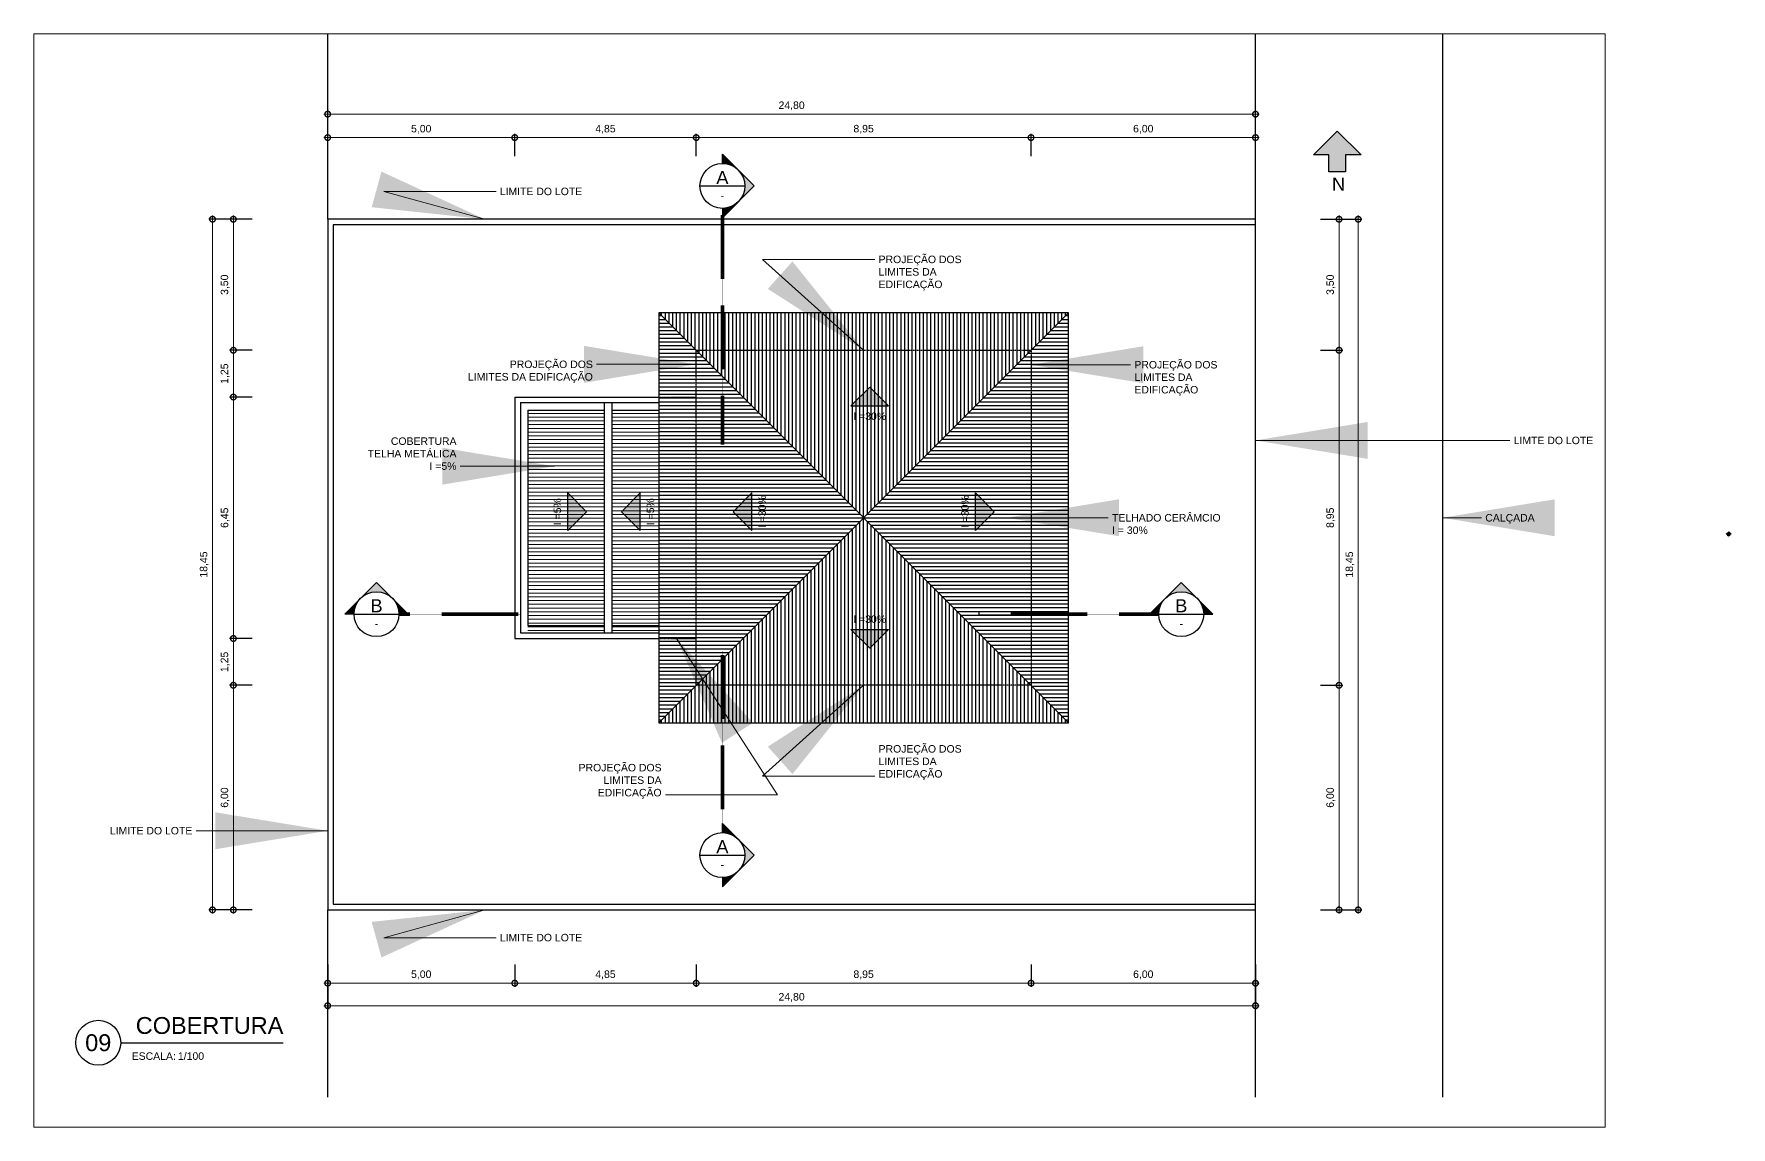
# Paper-space layout 'cobertura' of a CAD drawing. Header units: metres. Extents: x -415 to 39, y 256 to 548.
# The model-space entities are those that its viewports show. They can reach past a viewport. Long polylines and large blocks are cut down to what shows.
import ezdxf
from ezdxf.enums import TextEntityAlignment as Align

# ---------------------------------------------------------------- set-up
doc = ezdxf.new("R2010")
doc.units = ezdxf.units.M
doc.header["$LTSCALE"] = 0.25
doc.header["$PDMODE"] = 96
doc.linetypes.add('DIVIDEX2', pattern=[63.5, 25.4, -12.7, 0, -12.7, 0, -12.7])
doc.linetypes.add('HIDDEN2', pattern=[4.7625, 3.175, -1.5875])
for name, color, linetype in [('0 @ 0.1', 7, 'Continuous'), ('ARQ_METAL CT @ 0.1', 2, 'Continuous'), ('ARQ_PISO 01', 1, 'Continuous'), ('ARQ_PROJ INF', 1, 'HIDDEN2'), ('ARQ_SIMB 01', 1, 'Continuous'), ('ARQ_SIMB 01 @ 0.1', 1, 'Continuous'), ('ARQ_SIMB 01 @ 1', 1, 'Continuous'), ('ARQ_VISTA 03', 3, 'Continuous'), ('SIMB_01', 1, 'Continuous'), ('SIMB_02', 2, 'Continuous'), ('SIMB_PREENCHIMENTO', 253, 'Continuous'), ('SIMB_TXT', 1, 'Continuous')]:
    doc.layers.add(name, color=color, linetype=linetype)
doc.layers.add('0_MRG_AUX', color=7, linetype='Continuous', true_color=0xecbcd1, plot=False)
doc.layers.add('ARQ_0', color=7, linetype='Continuous', true_color=0xff7400, plot=False)
for name, color, linetype, lineweight in [('ARQ_CINZA 04', 253, 'Continuous', 9), ('ARQ_CINZA 06', 255, 'Continuous', 9), ('SIMB_LCT', 252, 'DIVIDEX2', 100)]:
    doc.layers.add(name, color=color, linetype=linetype, lineweight=lineweight)
for name, color, linetype, lineweight, true_color in [('ARQ_COTA_AZUL', 5, 'Continuous', 20, 0x0000ff), ('ARQ_COTA_AZUL @ 0.1', 5, 'Continuous', 20, 0x0000ff), ('ARQ_COTA_AZUL @ 1', 5, 'Continuous', 20, 0x0000ff)]:
    doc.layers.add(name, color=color, linetype=linetype, lineweight=lineweight, true_color=true_color)
doc.styles.add('Annot_2.0mm', font='arial.ttf', dxfattribs={"height": 2})
doc.styles.add('Annot_3.5mm', font='arial.ttf', dxfattribs={"height": 3.5})
doc.styles.add('cota', font='arial.ttf')
doc.styles.add('SIMB', font='arial.ttf')
doc.dimstyles.new('Info 01 - annot', dxfattribs={"dimtxt": 2, "dimasz": 3, "dimexe": 1, "dimexo": 1, "dimgap": 1, "dimtad": 1, "dimzin": 4, "dimtxsty": 'cota', "dimblk": 'DOTSMALL', "dimcen": 2, "dimdle": 1, "dimclrd": 256, "dimclre": 256, "dimclrt": 1, "dimazin": 2, "dimtfac": 0.09, "dimtix": 1, "dimtmove": 2, "dimatfit": 2, "dimfxl": 5, "dimfxlon": 1, "dimtolj": 1, "dimtzin": 4, "dimlwd": -1, "dimarcsym": 1})
pattern_1 = [(180, (95676.59498, 46956.8159), (-1e-17, -0.1), [])]

psp = doc.layouts.new('cobertura')

msp = doc.modelspace()

# ---------------------------------------------------------------- texts
at = {"layer": 'ARQ_COTA_AZUL', "color": 1, "char_height": 0.2, "style": 'cota'}
for s, insert, attachment_point in [('LIMITE DO LOTE', (47788.071, 23536.746), 1), ('PROJEÇÃO DOS\\PLIMITES DA\\PEDIFICAÇÃO', (47798.197, 23534.93), 1), ('PROJEÇÃO DOS\\PLIMITES DA EDIFICAÇÃO', (47790.559, 23532.127), 3), ('PROJEÇÃO DOS\\PLIMITES DA\\PEDIFICAÇÃO', (47805.035, 23532.116), 1), ('COBERTURA\\PTELHA METÁLICA\\PI =5%', (47786.915, 23529.205), 9), ('LIMTE DO LOTE', (47815.173, 23530.094), 1), ('\\A1;TELHADO CERÂMCIO\\PI = 30%', (47804.437, 23528.028), 1), ('\\A1;CALÇADA', (47814.414, 23528.028), 1), ('PROJEÇÃO DOS\\PLIMITES DA\\PEDIFICAÇÃO', (47798.197, 23520.926), 7), ('PROJEÇÃO DOS\\PLIMITES DA\\PEDIFICAÇÃO', (47792.397, 23520.424), 9), ('\\A1;LIMITE DO LOTE', (47779.853, 23519.466), 9), ('LIMITE DO LOTE', (47788.071, 23516.61), 7)]:
    msp.add_mtext(s, dxfattribs=dict(at, insert=insert, attachment_point=attachment_point))

# ---------------------------------------------------------------- blocks, each defined once
blk = doc.blocks.new('norte')
at = {"layer": 'SIMB_PREENCHIMENTO'}
blk.add_hatch(color=256, dxfattribs=at).paths.add_polyline_path([(-6.363, -6.363), (-2.25, -6.363), (-2.25, -10.863), (2.25, -10.863), (2.25, -6.363), (6.363, -6.363), (0, 0)])
at = {"layer": 'SIMB_01'}
blk.add_lwpolyline([(-2.25, -6.363), (-6.363, -6.363), (0, 0), (6.363, -6.363), (2.25, -6.363), (2.25, -10.863), (-2.25, -10.863)], close=True, dxfattribs=at)
at = {"layer": 'SIMB_01', "insert": (-1.399, -12.389), "char_height": 3.5, "width": 3.7, "attachment_point": 1, "style": 'Annot_3.5mm'}
blk.add_mtext('N', dxfattribs=at)
blk = doc.blocks.new('*U412')
at = {"layer": 'ARQ_CINZA 06'}
blk.add_hatch(color=256, dxfattribs=at).paths.add_polyline_path([(0, 0), (-5, -5), (5, -5)])
at = {"layer": 'ARQ_0'}
for p, q in [((0, 0), (0, -12.776)), ((-6.388, -6.388), (6.388, -6.388))]:
    blk.add_line(p, q, dxfattribs=at)
blk.add_circle((0, -6.388), 6.388, dxfattribs=at)
at = {"layer": 'SIMB_01'}
blk.add_lwpolyline([(0, 0), (-5, -5), (5, -5), (0, 0)], dxfattribs=at)
at = {"layer": 'SIMB_01', "style": 'Annot_2.0mm'}
blk.add_attdef('INCLINACAO', text='', height=2, dxfattribs=at).set_placement((0, -6.389), align=Align.MIDDLE_CENTER)
blk = doc.blocks.new('*U469')
at = {"layer": 'ARQ_SIMB 01 @ 0.1'}
ref = blk.add_blockref('*U412', (47791.324, 23528.09), dxfattribs=dict(at, xscale=0.1, yscale=0.1, zscale=0.1, rotation=89.99999999999999))
ref.add_attrib('INCLINACAO', 'I =5%', dxfattribs={"layer": 'SIMB_01', "height": 0.2, "rotation": 90, "style": 'Annot_2.0mm'}).set_placement((47792.099, 23528.09), align=Align.MIDDLE_CENTER)
at = {"layer": 'ARQ_SIMB 01 @ 1'}
ref = blk.add_blockref('*U412', (47791.324, 23528.09), dxfattribs=dict(at, rotation=89.99999999999999))
ref.add_attrib('INCLINACAO', 'I =5%', dxfattribs={"layer": 'SIMB_01', "height": 2, "rotation": 90, "style": 'Annot_2.0mm'}).set_placement((47799.075, 23528.09), align=Align.MIDDLE_CENTER)
blk = doc.blocks.new('*U68')
at = {"layer": 'SIMB_PREENCHIMENTO', "transparency": 33554587}
h = blk.add_hatch(color=256, dxfattribs=at)
h.dxf.hatch_style = 1
h.paths.add_polyline_path([(0, 8.48), (-4.15, 4.33, -0.401827), (4.15, 4.33)])
h = blk.add_hatch(color=256, dxfattribs=at)
h.dxf.hatch_style = 1
h.paths.add_polyline_path([(-4.33, 4.15), (-8.48, 0), (-6, 0, -0.193399)])
h = blk.add_hatch(color=256, dxfattribs=at)
h.dxf.hatch_style = 1
h.paths.add_polyline_path([(4.33, 4.15, -0.193399), (6, 0), (8.48, 0)])
at = {"layer": 'SIMB_01'}
for p, q in [((-8.48, 0), (0, 8.48)), ((8.48, 0), (0, 8.48)), ((0, -6), (0, 6)), ((-6, 0), (-8.48, 0)), ((6, 0), (8.48, 0))]:
    blk.add_line(p, q, dxfattribs=at)
blk.add_circle((0, 0), 6, dxfattribs=at)
at = {"layer": 'SIMB_LCT'}
blk.add_line((6, 0), (69.06, 0), dxfattribs=at)
at = {"layer": 'SIMB_TXT', "style": 'SIMB'}
for tag, height, p in [('000', 3.5, (-2.25, 0)), ('999', 2, (2.53, 0))]:
    blk.add_attdef(tag, text='', height=height, rotation=90, dxfattribs=at).set_placement(p, align=Align.MIDDLE_CENTER)
blk = doc.blocks.new('*U470')
at = {"layer": 'ARQ_SIMB 01 @ 0.1', "xscale": 0.1, "yscale": 0.1, "zscale": 0.1, "rotation": 269.9999999999999}
blk.add_blockref('*U68', (47794.022, 23536.792), dxfattribs=at).add_auto_attribs({'999': '-', '000': 'A'})
blk = doc.blocks.new('*U69')
at = {"layer": 'SIMB_PREENCHIMENTO', "transparency": 33554587}
h = blk.add_hatch(color=256, dxfattribs=at)
h.dxf.hatch_style = 1
h.paths.add_polyline_path([(0, 8.48), (-4.15, 4.33, -0.401827), (4.15, 4.33)])
h = blk.add_hatch(color=256, dxfattribs=at)
h.dxf.hatch_style = 1
h.paths.add_polyline_path([(-4.33, 4.15), (-8.48, 0), (-6, 0, -0.193399)])
h = blk.add_hatch(color=256, dxfattribs=at)
h.dxf.hatch_style = 1
h.paths.add_polyline_path([(4.33, 4.15, -0.193399), (6, 0), (8.48, 0)])
at = {"layer": 'SIMB_01'}
for p, q in [((-8.48, 0), (0, 8.48)), ((8.48, 0), (0, 8.48)), ((0, -6), (0, 6)), ((-6, 0), (-8.48, 0)), ((6, 0), (8.48, 0))]:
    blk.add_line(p, q, dxfattribs=at)
blk.add_circle((0, 0), 6, dxfattribs=at)
at = {"layer": 'SIMB_LCT'}
blk.add_line((-6, 0), (-54.48, 0), dxfattribs=at)
at = {"layer": 'SIMB_TXT', "style": 'SIMB'}
for tag, height, p in [('000', 3.5, (-2.25, 0)), ('999', 2, (2.53, 0))]:
    blk.add_attdef(tag, text='', height=height, rotation=90, dxfattribs=at).set_placement(p, align=Align.MIDDLE_CENTER)
blk = doc.blocks.new('*U471')
at = {"layer": 'ARQ_SIMB 01 @ 0.1', "xscale": 0.1, "yscale": 0.1, "zscale": 0.1, "rotation": 269.9999999999999}
blk.add_blockref('*U69', (47794.022, 23518.916), dxfattribs=at).add_auto_attribs({'999': '-', '000': 'A'})
blk = doc.blocks.new('*U29')
at = {"layer": 'SIMB_PREENCHIMENTO', "transparency": 33554587}
h = blk.add_hatch(color=256, dxfattribs=at)
h.dxf.hatch_style = 1
h.paths.add_polyline_path([(0, 8.48), (-4.15, 4.33, -0.401827), (4.15, 4.33)])
h = blk.add_hatch(color=256, dxfattribs=at)
h.dxf.hatch_style = 1
h.paths.add_polyline_path([(-4.33, 4.15), (-8.48, 0), (-6, 0, -0.193399)])
h = blk.add_hatch(color=256, dxfattribs=at)
h.dxf.hatch_style = 1
h.paths.add_polyline_path([(4.33, 4.15, -0.193399), (6, 0), (8.48, 0)])
at = {"layer": 'SIMB_01'}
for p, q in [((-8.48, 0), (0, 8.48)), ((8.48, 0), (0, 8.48)), ((-6, 0), (-8.48, 0)), ((-6, 0), (6, 0)), ((6, 0), (8.48, 0))]:
    blk.add_line(p, q, dxfattribs=at)
blk.add_circle((0, 0), 6, dxfattribs=at)
at = {"layer": 'SIMB_LCT'}
blk.add_line((6, 0), (38.48, 0), dxfattribs=at)
at = {"layer": 'SIMB_TXT', "style": 'SIMB'}
for tag, height, p in [('000', 3.5, (0, 2.25)), ('999', 2, (0, -2.53))]:
    blk.add_attdef(tag, text='', height=height, dxfattribs=at).set_placement(p, align=Align.MIDDLE_CENTER)
blk = doc.blocks.new('*U472')
at = {"layer": 'ARQ_SIMB 01 @ 0.1', "xscale": 0.1, "yscale": 0.1, "zscale": 0.1}
blk.add_blockref('*U29', (47784.777, 23525.353), dxfattribs=at).add_auto_attribs({'999': '-', '000': 'B'})
blk = doc.blocks.new('*U30')
at = {"layer": 'SIMB_PREENCHIMENTO', "transparency": 33554587}
h = blk.add_hatch(color=256, dxfattribs=at)
h.dxf.hatch_style = 1
h.paths.add_polyline_path([(0, 8.48), (-4.15, 4.33, -0.401827), (4.15, 4.33)])
h = blk.add_hatch(color=256, dxfattribs=at)
h.dxf.hatch_style = 1
h.paths.add_polyline_path([(-4.33, 4.15), (-8.48, 0), (-6, 0, -0.193399)])
h = blk.add_hatch(color=256, dxfattribs=at)
h.dxf.hatch_style = 1
h.paths.add_polyline_path([(4.33, 4.15, -0.193399), (6, 0), (8.48, 0)])
at = {"layer": 'SIMB_01'}
for p, q in [((-8.48, 0), (0, 8.48)), ((8.48, 0), (0, 8.48)), ((-6, 0), (-8.48, 0)), ((-6, 0), (6, 0)), ((6, 0), (8.48, 0))]:
    blk.add_line(p, q, dxfattribs=at)
blk.add_circle((0, 0), 6, dxfattribs=at)
at = {"layer": 'SIMB_LCT'}
blk.add_line((-6, 0), (-54.25, 0), dxfattribs=at)
at = {"layer": 'SIMB_TXT', "style": 'SIMB'}
for tag, height, p in [('000', 3.5, (0, 2.25)), ('999', 2, (0, -2.53))]:
    blk.add_attdef(tag, text='', height=height, dxfattribs=at).set_placement(p, align=Align.MIDDLE_CENTER)
blk = doc.blocks.new('*U473')
at = {"layer": 'ARQ_SIMB 01 @ 0.1', "xscale": 0.1, "yscale": 0.1, "zscale": 0.1}
blk.add_blockref('*U30', (47806.287, 23525.353), dxfattribs=at).add_auto_attribs({'999': '-', '000': 'B'})
blk = doc.blocks.new('*U257')
at = {"layer": 'SIMB_02'}
blk.add_line((6, 0), (49.42, 0), dxfattribs=at)
blk.add_circle((0, 0), 6, dxfattribs=at)
at = {"layer": 'SIMB_TXT', "style": 'SIMB'}
blk.add_text('ESCALA:', height=2, dxfattribs=at).set_placement((8.94, -4.58))
blk.add_attdef('TITULO_DO_DESENHO', text='', height=4.5, dxfattribs=at).set_placement((10.02, 1), align=Align.BOTTOM_LEFT)
blk.add_attdef('NUM', text='', height=4.5, dxfattribs=at).set_placement((0, 0), align=Align.MIDDLE_CENTER)
blk.add_attdef('ESCALA', (21.3, -4.58), '', height=2, dxfattribs=at)
blk = doc.blocks.new('*U474')
at = {"layer": '0 @ 0.1', "xscale": 0.1, "yscale": 0.1, "zscale": 0.1}
blk.add_blockref('*U257', (47777.339, 23513.905), dxfattribs=at).add_auto_attribs({'TITULO_DO_DESENHO': 'COBERTURA', 'NUM': '09', 'ESCALA': '1/100'})
blk = doc.blocks.new('*U475')
at = {"layer": 'ARQ_SIMB 01 @ 0.1'}
ref = blk.add_blockref('*U412', (47790.388, 23528.09), dxfattribs=dict(at, xscale=-0.1, yscale=0.1, zscale=0.1, rotation=270))
ref.add_attrib('INCLINACAO', 'I =5%', dxfattribs={"layer": 'SIMB_01', "height": 0.2, "rotation": 90, "style": 'Annot_2.0mm'}).set_placement((47789.612, 23528.09), align=Align.MIDDLE_CENTER)
at = {"layer": 'ARQ_SIMB 01 @ 1'}
ref = blk.add_blockref('*U412', (47790.388, 23528.09), dxfattribs=dict(at, xscale=-1, rotation=270))
ref.add_attrib('INCLINACAO', 'I =5%', dxfattribs={"layer": 'SIMB_01', "height": 2, "rotation": 90, "style": 'Annot_2.0mm'}).set_placement((47782.636, 23528.09), align=Align.MIDDLE_CENTER)
blk = doc.blocks.new('*U476')
at = {"layer": 'ARQ_SIMB 01 @ 0.1'}
ref = blk.add_blockref('*U412', (47794.31, 23528.09), dxfattribs=dict(at, xscale=0.1, yscale=0.1, zscale=0.1, rotation=89.99999999999999))
ref.add_attrib('INCLINACAO', 'I =30%', dxfattribs={"layer": 'SIMB_01', "height": 0.2, "rotation": 90, "style": 'Annot_2.0mm'}).set_placement((47795.085, 23528.09), align=Align.MIDDLE_CENTER)
at = {"layer": 'ARQ_SIMB 01 @ 1'}
ref = blk.add_blockref('*U412', (47794.31, 23528.09), dxfattribs=dict(at, rotation=89.99999999999999))
ref.add_attrib('INCLINACAO', 'I =30%', dxfattribs={"layer": 'SIMB_01', "height": 2, "rotation": 90, "style": 'Annot_2.0mm'}).set_placement((47802.061, 23528.09), align=Align.MIDDLE_CENTER)
blk = doc.blocks.new('*U477')
at = {"layer": 'ARQ_SIMB 01 @ 0.1'}
ref = blk.add_blockref('*U412', (47801.284, 23528.09), dxfattribs=dict(at, xscale=-0.1, yscale=0.1, zscale=0.1, rotation=270))
ref.add_attrib('INCLINACAO', 'I =30%', dxfattribs={"layer": 'SIMB_01', "height": 0.2, "rotation": 90, "style": 'Annot_2.0mm'}).set_placement((47800.505, 23528.09), align=Align.MIDDLE_CENTER)
at = {"layer": 'ARQ_SIMB 01 @ 1'}
ref = blk.add_blockref('*U412', (47801.284, 23528.09), dxfattribs=dict(at, xscale=-1, rotation=270))
ref.add_attrib('INCLINACAO', 'I =30%', dxfattribs={"layer": 'SIMB_01', "height": 2, "rotation": 90, "style": 'Annot_2.0mm'}).set_placement((47793.494, 23528.09), align=Align.MIDDLE_CENTER)
blk = doc.blocks.new('*U478')
at = {"layer": 'ARQ_SIMB 01 @ 0.1'}
ref = blk.add_blockref('*U412', (47797.959, 23531.415), dxfattribs=dict(at, xscale=0.1, yscale=0.1, zscale=0.1))
ref.add_attrib('INCLINACAO', 'I =30%', dxfattribs={"layer": 'SIMB_01', "height": 0.2, "style": 'Annot_2.0mm'}).set_placement((47797.959, 23530.64), align=Align.MIDDLE_CENTER)
at = {"layer": 'ARQ_SIMB 01 @ 1'}
ref = blk.add_blockref('*U412', (47797.959, 23531.415), dxfattribs=at)
ref.add_attrib('INCLINACAO', 'I =30%', dxfattribs={"layer": 'SIMB_01', "height": 2, "style": 'Annot_2.0mm'}).set_placement((47797.959, 23523.664), align=Align.MIDDLE_CENTER)
blk = doc.blocks.new('*U479')
at = {"layer": 'ARQ_SIMB 01 @ 0.1'}
ref = blk.add_blockref('*U412', (47797.959, 23524.441), dxfattribs=dict(at, xscale=-0.1, yscale=0.1, zscale=0.1, rotation=180))
ref.add_attrib('INCLINACAO', 'I =30%', dxfattribs={"layer": 'SIMB_01', "height": 0.2, "style": 'Annot_2.0mm'}).set_placement((47797.959, 23525.22), align=Align.MIDDLE_CENTER)
at = {"layer": 'ARQ_SIMB 01 @ 1'}
ref = blk.add_blockref('*U412', (47797.959, 23524.441), dxfattribs=dict(at, xscale=-1, rotation=180))
ref.add_attrib('INCLINACAO', 'I =30%', dxfattribs={"layer": 'SIMB_01', "height": 2, "style": 'Annot_2.0mm'}).set_placement((47797.959, 23532.231), align=Align.MIDDLE_CENTER)
blk = doc.blocks.new('_DotSmall')
at = {"color": 0, "linetype": 'ByBlock', "const_width": 0.5}
blk.add_lwpolyline([(-0.0625, 0, 1), (0.0625, 0, 1)], format="xyb", close=True, dxfattribs=at)
blk = doc.blocks.new('*D236')
at = {"layer": 'ARQ_COTA_AZUL', "lineweight": -2, "transparency": 16777216}
for p, q in [((47780.893, 23535.903), (47780.293, 23535.903)), ((47780.893, 23517.453), (47780.293, 23517.453))]:
    blk.add_line(p, q, dxfattribs=at)
at = {"layer": 'ARQ_COTA_AZUL', "transparency": 16777216}
blk.add_line((47780.393, 23517.353), (47780.393, 23536.003), dxfattribs=at)
at = {"layer": 'Defpoints', "color": 0, "transparency": 16777216}
for p in [(47780.393, 23535.903), (47783.472, 23535.903), (47783.472, 23517.453)]:
    blk.add_point(p, dxfattribs=at)
at = {"layer": 'ARQ_COTA_AZUL', "transparency": 16777216, "xscale": 0.3, "yscale": 0.3, "zscale": 0.3}
for p, rotation in [((47780.393, 23535.903), 90), ((47780.393, 23517.453), 270)]:
    blk.add_blockref('_DotSmall', p, dxfattribs=dict(at, rotation=rotation))
at = {"layer": 'ARQ_COTA_AZUL', "color": 1, "transparency": 16777216, "insert": (47780.173, 23526.678), "char_height": 0.2, "attachment_point": 5, "rotation": 90, "style": 'cota'}
blk.add_mtext('\\A1;18,45', dxfattribs=at)
blk = doc.blocks.new('*D237')
at = {"layer": 'ARQ_COTA_AZUL', "lineweight": -2, "transparency": 16777216}
for p, q in [((47783.472, 23538.21), (47783.472, 23538.81)), ((47808.272, 23538.21), (47808.272, 23538.81))]:
    blk.add_line(p, q, dxfattribs=at)
at = {"layer": 'ARQ_COTA_AZUL', "transparency": 16777216}
blk.add_line((47783.372, 23538.71), (47808.372, 23538.71), dxfattribs=at)
at = {"layer": 'Defpoints', "color": 0, "transparency": 16777216}
for p in [(47808.272, 23538.71), (47783.472, 23535.903), (47808.272, 23535.903)]:
    blk.add_point(p, dxfattribs=at)
at = {"layer": 'ARQ_COTA_AZUL', "transparency": 16777216, "xscale": 0.3, "yscale": 0.3, "zscale": 0.3, "rotation": 180}
blk.add_blockref('_DotSmall', (47783.472, 23538.71), dxfattribs=at)
at = {"layer": 'ARQ_COTA_AZUL', "transparency": 16777216, "xscale": 0.3, "yscale": 0.3, "zscale": 0.3}
blk.add_blockref('_DotSmall', (47808.272, 23538.71), dxfattribs=at)
at = {"layer": 'ARQ_COTA_AZUL', "color": 1, "transparency": 16777216, "insert": (47795.872, 23538.93), "char_height": 0.2, "attachment_point": 5, "style": 'cota'}
blk.add_mtext('\\A1;24,80', dxfattribs=at)
blk = doc.blocks.new('*D238')
at = {"layer": 'ARQ_COTA_AZUL', "lineweight": -2, "transparency": 16777216}
for p, q in [((47781.451, 23535.903), (47780.851, 23535.903)), ((47781.451, 23532.403), (47780.851, 23532.403))]:
    blk.add_line(p, q, dxfattribs=at)
at = {"layer": 'ARQ_COTA_AZUL', "transparency": 16777216}
blk.add_line((47780.951, 23536.003), (47780.951, 23532.303), dxfattribs=at)
at = {"layer": 'Defpoints', "color": 0, "transparency": 16777216}
for p in [(47783.472, 23535.903), (47780.951, 23532.403), (47793.322, 23532.403)]:
    blk.add_point(p, dxfattribs=at)
at = {"layer": 'ARQ_COTA_AZUL', "transparency": 16777216, "xscale": 0.3, "yscale": 0.3, "zscale": 0.3}
for p, rotation in [((47780.951, 23535.903), 90), ((47780.951, 23532.403), 270)]:
    blk.add_blockref('_DotSmall', p, dxfattribs=dict(at, rotation=rotation))
at = {"layer": 'ARQ_COTA_AZUL', "color": 1, "transparency": 16777216, "insert": (47780.731, 23534.153), "char_height": 0.2, "attachment_point": 5, "rotation": 90, "style": 'cota'}
blk.add_mtext('\\A1;3,50', dxfattribs=at)
blk = doc.blocks.new('*D239')
at = {"layer": 'ARQ_COTA_AZUL', "lineweight": -2, "transparency": 16777216}
for p, q in [((47781.451, 23532.403), (47780.851, 23532.403)), ((47781.451, 23531.153), (47780.851, 23531.153))]:
    blk.add_line(p, q, dxfattribs=at)
at = {"layer": 'ARQ_COTA_AZUL', "transparency": 16777216}
blk.add_line((47780.951, 23532.503), (47780.951, 23531.053), dxfattribs=at)
at = {"layer": 'Defpoints', "color": 0, "transparency": 16777216}
for p in [(47793.322, 23532.403), (47780.951, 23531.153), (47788.472, 23531.153)]:
    blk.add_point(p, dxfattribs=at)
at = {"layer": 'ARQ_COTA_AZUL', "transparency": 16777216, "xscale": 0.3, "yscale": 0.3, "zscale": 0.3}
for p, rotation in [((47780.951, 23532.403), 90), ((47780.951, 23531.153), 270)]:
    blk.add_blockref('_DotSmall', p, dxfattribs=dict(at, rotation=rotation))
at = {"layer": 'ARQ_COTA_AZUL', "color": 1, "transparency": 16777216, "insert": (47780.731, 23531.778), "char_height": 0.2, "attachment_point": 5, "rotation": 90, "style": 'cota'}
blk.add_mtext('\\A1;1,25', dxfattribs=at)
blk = doc.blocks.new('*D240')
at = {"layer": 'ARQ_COTA_AZUL', "lineweight": -2, "transparency": 16777216}
for p, q in [((47781.451, 23531.153), (47780.851, 23531.153)), ((47781.451, 23524.703), (47780.851, 23524.703))]:
    blk.add_line(p, q, dxfattribs=at)
at = {"layer": 'ARQ_COTA_AZUL', "transparency": 16777216}
blk.add_line((47780.951, 23531.253), (47780.951, 23524.603), dxfattribs=at)
at = {"layer": 'Defpoints', "color": 0, "transparency": 16777216}
for p in [(47788.472, 23531.153), (47780.951, 23524.703), (47788.472, 23524.703)]:
    blk.add_point(p, dxfattribs=at)
at = {"layer": 'ARQ_COTA_AZUL', "transparency": 16777216, "xscale": 0.3, "yscale": 0.3, "zscale": 0.3}
for p, rotation in [((47780.951, 23531.153), 90), ((47780.951, 23524.703), 270)]:
    blk.add_blockref('_DotSmall', p, dxfattribs=dict(at, rotation=rotation))
at = {"layer": 'ARQ_COTA_AZUL', "color": 1, "transparency": 16777216, "insert": (47780.731, 23527.928), "char_height": 0.2, "attachment_point": 5, "rotation": 90, "style": 'cota'}
blk.add_mtext('\\A1;6,45', dxfattribs=at)
blk = doc.blocks.new('*D241')
at = {"layer": 'ARQ_COTA_AZUL', "lineweight": -2, "transparency": 16777216}
for p, q in [((47781.451, 23524.703), (47780.851, 23524.703)), ((47781.451, 23523.453), (47780.851, 23523.453))]:
    blk.add_line(p, q, dxfattribs=at)
at = {"layer": 'ARQ_COTA_AZUL', "transparency": 16777216}
blk.add_line((47780.951, 23524.803), (47780.951, 23523.353), dxfattribs=at)
at = {"layer": 'Defpoints', "color": 0, "transparency": 16777216}
for p in [(47788.472, 23524.703), (47780.951, 23523.453), (47793.322, 23523.453)]:
    blk.add_point(p, dxfattribs=at)
at = {"layer": 'ARQ_COTA_AZUL', "transparency": 16777216, "xscale": 0.3, "yscale": 0.3, "zscale": 0.3}
for p, rotation in [((47780.951, 23524.703), 90), ((47780.951, 23523.453), 270)]:
    blk.add_blockref('_DotSmall', p, dxfattribs=dict(at, rotation=rotation))
at = {"layer": 'ARQ_COTA_AZUL', "color": 1, "transparency": 16777216, "insert": (47780.731, 23524.078), "char_height": 0.2, "attachment_point": 5, "rotation": 90, "style": 'cota'}
blk.add_mtext('\\A1;1,25', dxfattribs=at)
blk = doc.blocks.new('*D242')
at = {"layer": 'ARQ_COTA_AZUL', "lineweight": -2, "transparency": 16777216}
for p, q in [((47781.451, 23523.453), (47780.851, 23523.453)), ((47781.451, 23517.453), (47780.851, 23517.453))]:
    blk.add_line(p, q, dxfattribs=at)
at = {"layer": 'ARQ_COTA_AZUL', "transparency": 16777216}
blk.add_line((47780.951, 23523.553), (47780.951, 23517.353), dxfattribs=at)
at = {"layer": 'Defpoints', "color": 0, "transparency": 16777216}
for p in [(47793.322, 23523.453), (47780.951, 23517.453), (47783.472, 23517.453)]:
    blk.add_point(p, dxfattribs=at)
at = {"layer": 'ARQ_COTA_AZUL', "transparency": 16777216, "xscale": 0.3, "yscale": 0.3, "zscale": 0.3}
for p, rotation in [((47780.951, 23523.453), 90), ((47780.951, 23517.453), 270)]:
    blk.add_blockref('_DotSmall', p, dxfattribs=dict(at, rotation=rotation))
at = {"layer": 'ARQ_COTA_AZUL', "color": 1, "transparency": 16777216, "insert": (47780.731, 23520.453), "char_height": 0.2, "attachment_point": 5, "rotation": 90, "style": 'cota'}
blk.add_mtext('\\A1;6,00', dxfattribs=at)
blk = doc.blocks.new('*D243')
at = {"layer": 'ARQ_COTA_AZUL', "lineweight": -2, "transparency": 16777216}
for p, q in [((47783.472, 23515.995), (47783.472, 23515.395)), ((47788.472, 23515.995), (47788.472, 23515.395))]:
    blk.add_line(p, q, dxfattribs=at)
at = {"layer": 'ARQ_COTA_AZUL', "transparency": 16777216}
blk.add_line((47783.372, 23515.495), (47788.572, 23515.495), dxfattribs=at)
at = {"layer": 'Defpoints', "color": 0, "transparency": 16777216}
for p in [(47788.472, 23524.703), (47783.472, 23517.453), (47788.472, 23515.495)]:
    blk.add_point(p, dxfattribs=at)
at = {"layer": 'ARQ_COTA_AZUL', "transparency": 16777216, "xscale": 0.3, "yscale": 0.3, "zscale": 0.3, "rotation": 180}
blk.add_blockref('_DotSmall', (47783.472, 23515.495), dxfattribs=at)
at = {"layer": 'ARQ_COTA_AZUL', "transparency": 16777216, "xscale": 0.3, "yscale": 0.3, "zscale": 0.3}
blk.add_blockref('_DotSmall', (47788.472, 23515.495), dxfattribs=at)
at = {"layer": 'ARQ_COTA_AZUL', "color": 1, "transparency": 16777216, "insert": (47785.972, 23515.716), "char_height": 0.2, "attachment_point": 5, "style": 'cota'}
blk.add_mtext('\\A1;5,00', dxfattribs=at)
blk = doc.blocks.new('*D244')
at = {"layer": 'ARQ_COTA_AZUL', "lineweight": -2, "transparency": 16777216}
for p, q in [((47788.472, 23515.995), (47788.472, 23515.395)), ((47793.322, 23515.995), (47793.322, 23515.395))]:
    blk.add_line(p, q, dxfattribs=at)
at = {"layer": 'ARQ_COTA_AZUL', "transparency": 16777216}
blk.add_line((47788.372, 23515.495), (47793.422, 23515.495), dxfattribs=at)
at = {"layer": 'Defpoints', "color": 0, "transparency": 16777216}
for p in [(47788.472, 23524.703), (47793.322, 23523.453), (47793.322, 23515.495)]:
    blk.add_point(p, dxfattribs=at)
at = {"layer": 'ARQ_COTA_AZUL', "transparency": 16777216, "xscale": 0.3, "yscale": 0.3, "zscale": 0.3, "rotation": 180}
blk.add_blockref('_DotSmall', (47788.472, 23515.495), dxfattribs=at)
at = {"layer": 'ARQ_COTA_AZUL', "transparency": 16777216, "xscale": 0.3, "yscale": 0.3, "zscale": 0.3}
blk.add_blockref('_DotSmall', (47793.322, 23515.495), dxfattribs=at)
at = {"layer": 'ARQ_COTA_AZUL', "color": 1, "transparency": 16777216, "insert": (47790.897, 23515.716), "char_height": 0.2, "attachment_point": 5, "style": 'cota'}
blk.add_mtext('\\A1;4,85', dxfattribs=at)
blk = doc.blocks.new('*D245')
at = {"layer": 'ARQ_COTA_AZUL', "lineweight": -2, "transparency": 16777216}
for p, q in [((47793.322, 23515.995), (47793.322, 23515.395)), ((47802.272, 23515.995), (47802.272, 23515.395))]:
    blk.add_line(p, q, dxfattribs=at)
at = {"layer": 'ARQ_COTA_AZUL', "transparency": 16777216}
blk.add_line((47793.222, 23515.495), (47802.372, 23515.495), dxfattribs=at)
at = {"layer": 'Defpoints', "color": 0, "transparency": 16777216}
for p in [(47793.322, 23523.453), (47802.272, 23523.453), (47802.272, 23515.495)]:
    blk.add_point(p, dxfattribs=at)
at = {"layer": 'ARQ_COTA_AZUL', "transparency": 16777216, "xscale": 0.3, "yscale": 0.3, "zscale": 0.3, "rotation": 180}
blk.add_blockref('_DotSmall', (47793.322, 23515.495), dxfattribs=at)
at = {"layer": 'ARQ_COTA_AZUL', "transparency": 16777216, "xscale": 0.3, "yscale": 0.3, "zscale": 0.3}
blk.add_blockref('_DotSmall', (47802.272, 23515.495), dxfattribs=at)
at = {"layer": 'ARQ_COTA_AZUL', "color": 1, "transparency": 16777216, "insert": (47797.797, 23515.716), "char_height": 0.2, "attachment_point": 5, "style": 'cota'}
blk.add_mtext('\\A1;8,95', dxfattribs=at)
blk = doc.blocks.new('*D246')
at = {"layer": 'ARQ_COTA_AZUL', "lineweight": -2, "transparency": 16777216}
for p, q in [((47802.272, 23515.995), (47802.272, 23515.395)), ((47808.272, 23515.995), (47808.272, 23515.395))]:
    blk.add_line(p, q, dxfattribs=at)
at = {"layer": 'ARQ_COTA_AZUL', "transparency": 16777216}
blk.add_line((47802.172, 23515.495), (47808.372, 23515.495), dxfattribs=at)
at = {"layer": 'Defpoints', "color": 0, "transparency": 16777216}
for p in [(47802.272, 23523.453), (47808.272, 23517.453), (47808.272, 23515.495)]:
    blk.add_point(p, dxfattribs=at)
at = {"layer": 'ARQ_COTA_AZUL', "transparency": 16777216, "xscale": 0.3, "yscale": 0.3, "zscale": 0.3, "rotation": 180}
blk.add_blockref('_DotSmall', (47802.272, 23515.495), dxfattribs=at)
at = {"layer": 'ARQ_COTA_AZUL', "transparency": 16777216, "xscale": 0.3, "yscale": 0.3, "zscale": 0.3}
blk.add_blockref('_DotSmall', (47808.272, 23515.495), dxfattribs=at)
at = {"layer": 'ARQ_COTA_AZUL', "color": 1, "transparency": 16777216, "insert": (47805.272, 23515.716), "char_height": 0.2, "attachment_point": 5, "style": 'cota'}
blk.add_mtext('\\A1;6,00', dxfattribs=at)
blk = doc.blocks.new('*D247')
at = {"layer": 'ARQ_COTA_AZUL', "lineweight": -2, "transparency": 16777216}
for p, q in [((47783.472, 23515.393), (47783.472, 23514.793)), ((47808.272, 23515.393), (47808.272, 23514.793))]:
    blk.add_line(p, q, dxfattribs=at)
at = {"layer": 'ARQ_COTA_AZUL', "transparency": 16777216}
blk.add_line((47783.372, 23514.893), (47808.372, 23514.893), dxfattribs=at)
at = {"layer": 'Defpoints', "color": 0, "transparency": 16777216}
for p in [(47783.472, 23517.453), (47808.272, 23517.453), (47808.272, 23514.893)]:
    blk.add_point(p, dxfattribs=at)
at = {"layer": 'ARQ_COTA_AZUL', "transparency": 16777216, "xscale": 0.3, "yscale": 0.3, "zscale": 0.3, "rotation": 180}
blk.add_blockref('_DotSmall', (47783.472, 23514.893), dxfattribs=at)
at = {"layer": 'ARQ_COTA_AZUL', "transparency": 16777216, "xscale": 0.3, "yscale": 0.3, "zscale": 0.3}
blk.add_blockref('_DotSmall', (47808.272, 23514.893), dxfattribs=at)
at = {"layer": 'ARQ_COTA_AZUL', "color": 1, "transparency": 16777216, "insert": (47795.872, 23515.113), "char_height": 0.2, "attachment_point": 5, "style": 'cota'}
blk.add_mtext('\\A1;24,80', dxfattribs=at)
blk = doc.blocks.new('*D248')
at = {"layer": 'ARQ_COTA_AZUL', "transparency": 16777216}
blk.add_line((47783.372, 23538.084), (47788.572, 23538.084), dxfattribs=at)
at = {"layer": 'ARQ_COTA_AZUL', "lineweight": -2, "transparency": 16777216}
for p, q in [((47783.472, 23537.584), (47783.472, 23538.184)), ((47788.472, 23537.584), (47788.472, 23538.184))]:
    blk.add_line(p, q, dxfattribs=at)
at = {"layer": 'Defpoints', "color": 0, "transparency": 16777216}
for p in [(47788.472, 23538.084), (47783.472, 23535.903), (47788.472, 23535.903)]:
    blk.add_point(p, dxfattribs=at)
at = {"layer": 'ARQ_COTA_AZUL', "transparency": 16777216, "xscale": 0.3, "yscale": 0.3, "zscale": 0.3, "rotation": 180}
blk.add_blockref('_DotSmall', (47783.472, 23538.084), dxfattribs=at)
at = {"layer": 'ARQ_COTA_AZUL', "transparency": 16777216, "xscale": 0.3, "yscale": 0.3, "zscale": 0.3}
blk.add_blockref('_DotSmall', (47788.472, 23538.084), dxfattribs=at)
at = {"layer": 'ARQ_COTA_AZUL', "color": 1, "transparency": 16777216, "insert": (47785.972, 23538.304), "char_height": 0.2, "attachment_point": 5, "style": 'cota'}
blk.add_mtext('\\A1;5,00', dxfattribs=at)
blk = doc.blocks.new('*D249')
at = {"layer": 'ARQ_COTA_AZUL', "transparency": 16777216}
blk.add_line((47788.372, 23538.084), (47793.422, 23538.084), dxfattribs=at)
at = {"layer": 'ARQ_COTA_AZUL', "lineweight": -2, "transparency": 16777216}
for p, q in [((47788.472, 23537.584), (47788.472, 23538.184)), ((47793.322, 23537.584), (47793.322, 23538.184))]:
    blk.add_line(p, q, dxfattribs=at)
at = {"layer": 'Defpoints', "color": 0, "transparency": 16777216}
for p in [(47793.322, 23538.084), (47788.472, 23535.903), (47793.322, 23532.403)]:
    blk.add_point(p, dxfattribs=at)
at = {"layer": 'ARQ_COTA_AZUL', "transparency": 16777216, "xscale": 0.3, "yscale": 0.3, "zscale": 0.3, "rotation": 180}
blk.add_blockref('_DotSmall', (47788.472, 23538.084), dxfattribs=at)
at = {"layer": 'ARQ_COTA_AZUL', "transparency": 16777216, "xscale": 0.3, "yscale": 0.3, "zscale": 0.3}
blk.add_blockref('_DotSmall', (47793.322, 23538.084), dxfattribs=at)
at = {"layer": 'ARQ_COTA_AZUL', "color": 1, "transparency": 16777216, "insert": (47790.897, 23538.304), "char_height": 0.2, "attachment_point": 5, "style": 'cota'}
blk.add_mtext('\\A1;4,85', dxfattribs=at)
blk = doc.blocks.new('*D250')
at = {"layer": 'ARQ_COTA_AZUL', "transparency": 16777216}
blk.add_line((47793.222, 23538.084), (47802.372, 23538.084), dxfattribs=at)
at = {"layer": 'ARQ_COTA_AZUL', "lineweight": -2, "transparency": 16777216}
for p, q in [((47793.322, 23537.584), (47793.322, 23538.184)), ((47802.272, 23537.584), (47802.272, 23538.184))]:
    blk.add_line(p, q, dxfattribs=at)
at = {"layer": 'Defpoints', "color": 0, "transparency": 16777216}
for p in [(47802.272, 23538.084), (47793.322, 23532.403), (47802.272, 23532.403)]:
    blk.add_point(p, dxfattribs=at)
at = {"layer": 'ARQ_COTA_AZUL', "transparency": 16777216, "xscale": 0.3, "yscale": 0.3, "zscale": 0.3, "rotation": 180}
blk.add_blockref('_DotSmall', (47793.322, 23538.084), dxfattribs=at)
at = {"layer": 'ARQ_COTA_AZUL', "transparency": 16777216, "xscale": 0.3, "yscale": 0.3, "zscale": 0.3}
blk.add_blockref('_DotSmall', (47802.272, 23538.084), dxfattribs=at)
at = {"layer": 'ARQ_COTA_AZUL', "color": 1, "transparency": 16777216, "insert": (47797.797, 23538.304), "char_height": 0.2, "attachment_point": 5, "style": 'cota'}
blk.add_mtext('\\A1;8,95', dxfattribs=at)
blk = doc.blocks.new('*D251')
at = {"layer": 'ARQ_COTA_AZUL', "transparency": 16777216}
blk.add_line((47802.172, 23538.084), (47808.372, 23538.084), dxfattribs=at)
at = {"layer": 'ARQ_COTA_AZUL', "lineweight": -2, "transparency": 16777216}
for p, q in [((47802.272, 23537.584), (47802.272, 23538.184)), ((47808.272, 23537.584), (47808.272, 23538.184))]:
    blk.add_line(p, q, dxfattribs=at)
at = {"layer": 'Defpoints', "color": 0, "transparency": 16777216}
for p in [(47808.272, 23538.084), (47808.272, 23535.903), (47802.272, 23532.403)]:
    blk.add_point(p, dxfattribs=at)
at = {"layer": 'ARQ_COTA_AZUL', "transparency": 16777216, "xscale": 0.3, "yscale": 0.3, "zscale": 0.3, "rotation": 180}
blk.add_blockref('_DotSmall', (47802.272, 23538.084), dxfattribs=at)
at = {"layer": 'ARQ_COTA_AZUL', "transparency": 16777216, "xscale": 0.3, "yscale": 0.3, "zscale": 0.3}
blk.add_blockref('_DotSmall', (47808.272, 23538.084), dxfattribs=at)
at = {"layer": 'ARQ_COTA_AZUL', "color": 1, "transparency": 16777216, "insert": (47805.272, 23538.304), "char_height": 0.2, "attachment_point": 5, "style": 'cota'}
blk.add_mtext('\\A1;6,00', dxfattribs=at)
blk = doc.blocks.new('*D252')
at = {"layer": 'ARQ_COTA_AZUL', "lineweight": -2, "transparency": 16777216}
for p, q in [((47810.006, 23523.453), (47810.606, 23523.453)), ((47810.006, 23517.453), (47810.606, 23517.453))]:
    blk.add_line(p, q, dxfattribs=at)
at = {"layer": 'ARQ_COTA_AZUL', "transparency": 16777216}
blk.add_line((47810.506, 23517.353), (47810.506, 23523.553), dxfattribs=at)
at = {"layer": 'Defpoints', "color": 0, "transparency": 16777216}
for p in [(47802.272, 23523.453), (47810.506, 23523.453), (47802.272, 23517.453)]:
    blk.add_point(p, dxfattribs=at)
at = {"layer": 'ARQ_COTA_AZUL', "transparency": 16777216, "xscale": 0.3, "yscale": 0.3, "zscale": 0.3}
for p, rotation in [((47810.506, 23523.453), 90), ((47810.506, 23517.453), 270)]:
    blk.add_blockref('_DotSmall', p, dxfattribs=dict(at, rotation=rotation))
at = {"layer": 'ARQ_COTA_AZUL', "color": 1, "transparency": 16777216, "insert": (47810.285, 23520.453), "char_height": 0.2, "attachment_point": 5, "rotation": 90, "style": 'cota'}
blk.add_mtext('\\A1;6,00', dxfattribs=at)
blk = doc.blocks.new('*D253')
at = {"layer": 'ARQ_COTA_AZUL', "lineweight": -2, "transparency": 16777216}
for p, q in [((47810.006, 23532.403), (47810.606, 23532.403)), ((47810.006, 23523.453), (47810.606, 23523.453))]:
    blk.add_line(p, q, dxfattribs=at)
at = {"layer": 'ARQ_COTA_AZUL', "transparency": 16777216}
blk.add_line((47810.506, 23523.353), (47810.506, 23532.503), dxfattribs=at)
at = {"layer": 'Defpoints', "color": 0, "transparency": 16777216}
for p in [(47802.272, 23532.403), (47810.506, 23532.403), (47802.272, 23523.453)]:
    blk.add_point(p, dxfattribs=at)
at = {"layer": 'ARQ_COTA_AZUL', "transparency": 16777216, "xscale": 0.3, "yscale": 0.3, "zscale": 0.3}
for p, rotation in [((47810.506, 23532.403), 90), ((47810.506, 23523.453), 270)]:
    blk.add_blockref('_DotSmall', p, dxfattribs=dict(at, rotation=rotation))
at = {"layer": 'ARQ_COTA_AZUL', "color": 1, "transparency": 16777216, "insert": (47810.285, 23527.928), "char_height": 0.2, "attachment_point": 5, "rotation": 90, "style": 'cota'}
blk.add_mtext('\\A1;8,95', dxfattribs=at)
blk = doc.blocks.new('*D254')
at = {"layer": 'ARQ_COTA_AZUL', "lineweight": -2, "transparency": 16777216}
for p, q in [((47810.006, 23535.903), (47810.606, 23535.903)), ((47810.006, 23532.403), (47810.606, 23532.403))]:
    blk.add_line(p, q, dxfattribs=at)
at = {"layer": 'ARQ_COTA_AZUL', "transparency": 16777216}
blk.add_line((47810.506, 23532.303), (47810.506, 23536.003), dxfattribs=at)
at = {"layer": 'Defpoints', "color": 0, "transparency": 16777216}
for p in [(47808.272, 23535.903), (47810.506, 23535.903), (47802.272, 23532.403)]:
    blk.add_point(p, dxfattribs=at)
at = {"layer": 'ARQ_COTA_AZUL', "transparency": 16777216, "xscale": 0.3, "yscale": 0.3, "zscale": 0.3}
for p, rotation in [((47810.506, 23535.903), 90), ((47810.506, 23532.403), 270)]:
    blk.add_blockref('_DotSmall', p, dxfattribs=dict(at, rotation=rotation))
at = {"layer": 'ARQ_COTA_AZUL', "color": 1, "transparency": 16777216, "insert": (47810.285, 23534.153), "char_height": 0.2, "attachment_point": 5, "rotation": 90, "style": 'cota'}
blk.add_mtext('\\A1;3,50', dxfattribs=at)
blk = doc.blocks.new('*D255')
at = {"layer": 'ARQ_COTA_AZUL', "lineweight": -2, "transparency": 16777216}
for p, q in [((47810.518, 23535.903), (47811.118, 23535.903)), ((47810.518, 23517.453), (47811.118, 23517.453))]:
    blk.add_line(p, q, dxfattribs=at)
at = {"layer": 'ARQ_COTA_AZUL', "transparency": 16777216}
blk.add_line((47811.018, 23517.353), (47811.018, 23536.003), dxfattribs=at)
at = {"layer": 'Defpoints', "color": 0, "transparency": 16777216}
for p in [(47808.272, 23535.903), (47811.018, 23535.903), (47808.272, 23517.453)]:
    blk.add_point(p, dxfattribs=at)
at = {"layer": 'ARQ_COTA_AZUL', "transparency": 16777216, "xscale": 0.3, "yscale": 0.3, "zscale": 0.3}
for p, rotation in [((47811.018, 23535.903), 90), ((47811.018, 23517.453), 270)]:
    blk.add_blockref('_DotSmall', p, dxfattribs=dict(at, rotation=rotation))
at = {"layer": 'ARQ_COTA_AZUL', "color": 1, "transparency": 16777216, "insert": (47810.798, 23526.678), "char_height": 0.2, "attachment_point": 5, "rotation": 90, "style": 'cota'}
blk.add_mtext('\\A1;18,45', dxfattribs=at)
blk = doc.blocks.new('*U480')
at = {"layer": 'ARQ_COTA_AZUL @ 0.1', "xscale": 0.1, "yscale": 0.1, "zscale": 0.1}
blk.add_blockref('norte', (47810.456, 23538.256), dxfattribs=at)
at = {"layer": 'ARQ_COTA_AZUL @ 1'}
blk.add_blockref('norte', (47810.456, 23538.256), dxfattribs=at)

# ---------------------------------------------------------------- dimensions: what is measured, and where the dimension line sits
at = {"layer": 'ARQ_COTA_AZUL'}
for base, p1, p2, picture, middle in [((47808.272, 23538.71), (47783.472, 23535.903), (47808.272, 23535.903), '*D237', (47795.872, 23538.93)), ((47788.472, 23538.084), (47783.472, 23535.903), (47788.472, 23535.903), '*D248', (47785.972, 23538.304)), ((47793.322, 23538.084), (47788.472, 23535.903), (47793.322, 23532.403), '*D249', (47790.897, 23538.304)), ((47802.272, 23538.084), (47793.322, 23532.403), (47802.272, 23532.403), '*D250', (47797.797, 23538.304)), ((47808.272, 23538.084), (47802.272, 23532.403), (47808.272, 23535.903), '*D251', (47805.272, 23538.304)), ((47788.472, 23515.495), (47783.472, 23517.453), (47788.472, 23524.703), '*D243', (47785.972, 23515.716)), ((47793.322, 23515.495), (47788.472, 23524.703), (47793.322, 23523.453), '*D244', (47790.897, 23515.716)), ((47802.272, 23515.495), (47793.322, 23523.453), (47802.272, 23523.453), '*D245', (47797.797, 23515.716)), ((47808.272, 23515.495), (47802.272, 23523.453), (47808.272, 23517.453), '*D246', (47805.272, 23515.716)), ((47808.272, 23514.893), (47783.472, 23517.453), (47808.272, 23517.453), '*D247', (47795.872, 23515.113))]:
    dim = msp.add_linear_dim(base=base, p1=p1, p2=p2, dimstyle='Info 01 - annot', dxfattribs=at)
    dim.commit()
    dim.dimension.update_dxf_attribs({"geometry": picture, "text_midpoint": middle})
for base, p1, p2, picture, middle in [((47780.393, 23535.903), (47783.472, 23517.453), (47783.472, 23535.903), '*D236', (47780.173, 23526.678)), ((47780.951, 23532.403), (47783.472, 23535.903), (47793.322, 23532.403), '*D238', (47780.731, 23534.153)), ((47810.506, 23535.903), (47802.272, 23532.403), (47808.272, 23535.903), '*D254', (47810.285, 23534.153)), ((47811.018, 23535.903), (47808.272, 23517.453), (47808.272, 23535.903), '*D255', (47810.798, 23526.678)), ((47780.951, 23531.153), (47793.322, 23532.403), (47788.472, 23531.153), '*D239', (47780.731, 23531.778)), ((47810.506, 23532.403), (47802.272, 23523.453), (47802.272, 23532.403), '*D253', (47810.285, 23527.928)), ((47780.951, 23524.703), (47788.472, 23531.153), (47788.472, 23524.703), '*D240', (47780.731, 23527.928)), ((47780.951, 23523.453), (47788.472, 23524.703), (47793.322, 23523.453), '*D241', (47780.731, 23524.078)), ((47780.951, 23517.453), (47793.322, 23523.453), (47783.472, 23517.453), '*D242', (47780.731, 23520.453)), ((47810.506, 23523.453), (47802.272, 23517.453), (47802.272, 23523.453), '*D252', (47810.285, 23520.453))]:
    dim = msp.add_linear_dim(base=base, p1=p1, p2=p2, angle=90, dimstyle='Info 01 - annot', dxfattribs=at)
    dim.commit()
    dim.dimension.update_dxf_attribs({"geometry": picture, "text_midpoint": middle})

# ---------------------------------------------------------------- hatches: boundary and pattern name
at = {"layer": 'ARQ_CINZA 04'}
h = msp.add_hatch(dxfattribs=at)
h.set_pattern_fill('_USER', color=256, scale=0.1, angle=180, pattern_type=0)
h.set_pattern_definition(pattern_1)
h.paths.add_polyline_path([(47790.872, 23530.803), (47788.822, 23530.803), (47788.822, 23524.903), (47790.872, 23524.903)])
h = msp.add_hatch(dxfattribs=at)
h.set_pattern_fill('_USER', color=256, scale=0.1, angle=180, pattern_type=0)
h.set_pattern_definition(pattern_1)
h.paths.add_polyline_path([(47792.322, 23524.903), (47792.322, 23530.803), (47791.072, 23530.803), (47791.072, 23524.903)])
at = {"layer": 'SIMB_PREENCHIMENTO'}
h = msp.add_hatch(dxfattribs=at)
h.set_pattern_fill('_USER', color=256, scale=0.1, angle=90, pattern_type=0)
h.set_pattern_definition([(90, (47797.79697, 23527.92808), (-0.1, 6e-18), [])])
h.paths.add_polyline_path([(47792.322, 23533.403), (47797.797, 23527.928), (47803.272, 23533.403)])
h = msp.add_hatch(dxfattribs=at)
h.set_pattern_fill('_USER', color=256, scale=0.1, angle=180, pattern_type=0)
h.set_pattern_definition([(180, (47797.79697, 23527.92808), (-1e-17, -0.1), [])])
h.paths.add_polyline_path([(47792.322, 23522.453), (47797.797, 23527.928), (47792.322, 23533.403)])
h = msp.add_hatch(dxfattribs=at)
h.set_pattern_fill('_USER', color=256, scale=0.1, angle=360, pattern_type=0)
h.set_pattern_definition([(360, (47797.79697, 23527.92808), (2e-17, 0.1), [])])
h.paths.add_polyline_path([(47803.272, 23533.403), (47797.797, 23527.928), (47803.272, 23522.453)])
h = msp.add_hatch(dxfattribs=at)
h.set_pattern_fill('_USER', color=256, scale=0.1, angle=270, pattern_type=0)
h.set_pattern_definition([(270, (47797.79697, 23527.92808), (0.1, -2e-17), [])])
h.paths.add_polyline_path([(47803.272, 23522.453), (47797.797, 23527.928), (47792.322, 23522.453)])

# ---------------------------------------------------------------- linework, layer by layer
at = {"layer": 'ARQ_PISO 01'}
for p, q in [((47783.472, 23535.903), (47783.472, 23540.903)), ((47808.272, 23535.903), (47808.272, 23540.903)), ((47813.272, 23540.903), (47813.272, 23512.453)), ((47808.272, 23535.903), (47783.472, 23535.903)), ((47783.472, 23535.903), (47783.472, 23517.453)), ((47783.622, 23535.753), (47783.622, 23517.603)), ((47808.272, 23535.753), (47783.622, 23535.753)), ((47808.272, 23517.453), (47808.272, 23535.903)), ((47788.472, 23531.153), (47788.472, 23524.703)), ((47788.472, 23531.153), (47792.322, 23531.153)), ((47788.622, 23531.003), (47788.622, 23524.853)), ((47788.622, 23531.003), (47792.322, 23531.003)), ((47788.822, 23530.803), (47788.822, 23525.053)), ((47788.822, 23530.803), (47790.872, 23530.803)), ((47790.872, 23524.853), (47790.872, 23531.003)), ((47791.072, 23524.853), (47791.072, 23531.003)), ((47791.072, 23530.803), (47792.322, 23530.803)), ((47788.472, 23524.703), (47792.322, 23524.703)), ((47788.622, 23524.853), (47792.322, 23524.853)), ((47788.822, 23525.053), (47790.872, 23525.053)), ((47791.072, 23525.053), (47792.322, 23525.053)), ((47783.472, 23517.453), (47808.272, 23517.453)), ((47783.472, 23512.453), (47783.472, 23517.453)), ((47783.622, 23517.603), (47808.272, 23517.603)), ((47808.272, 23512.453), (47808.272, 23517.453))]:
    msp.add_line(p, q, dxfattribs=at)
at = {"layer": 'ARQ_PROJ INF'}
for p, q in [((47792.322, 23531.153), (47793.322, 23531.153)), ((47792.322, 23524.703), (47793.322, 23524.703))]:
    msp.add_line(p, q, dxfattribs=at)
msp.add_lwpolyline([(47793.322, 23523.453), (47793.322, 23532.403), (47802.272, 23532.403), (47802.272, 23523.453)], close=True, dxfattribs=at)
at = {"layer": 'ARQ_VISTA 03'}
for p, q in [((47792.322, 23522.453), (47803.272, 23533.403)), ((47792.322, 23533.403), (47803.272, 23522.453))]:
    msp.add_line(p, q, dxfattribs=at)
msp.add_lwpolyline([(47792.322, 23522.453), (47803.272, 23522.453), (47803.272, 23533.403), (47792.322, 23533.403)], close=True, dxfattribs=at)

# ---------------------------------------------------------------- block references
msp.add_blockref('*U474', (0, 0))
at = {"layer": 'ARQ_COTA_AZUL'}
msp.add_blockref('*U480', (0, 0), dxfattribs=at)
at = {"layer": 'ARQ_SIMB 01'}
for name in ['*U471', '*U470', '*U479', '*U475', '*U477', '*U469', '*U476', '*U473', '*U472', '*U478']:
    msp.add_blockref(name, (0, 0), dxfattribs=at)

msp.set_redraw_order([(e.dxf.handle, doc.entitydb.next_handle()) for e in msp.query("TEXT MTEXT ATTDEF DIMENSION ARC_DIMENSION")])  # texts and dimensions are drawn at this point

# ---------------------------------------------------------------- leaders
at = {"layer": 'ARQ_COTA_AZUL', "annotation_type": 0, "has_hookline": 1}
for points, hookline_direction, text_width in [([(47787.671, 23535.903), (47784.971, 23536.646), (47787.971, 23536.646)], 0, 2.169), ([(47797.797, 23532.403), (47795.097, 23534.83), (47798.097, 23534.83)], 0, 2.184), ([(47793.322, 23532.027), (47790.659, 23532.027)], 1, 3.305), ([(47802.272, 23532.016), (47804.935, 23532.016)], 0, 2.184), ([(47808.272, 23529.994), (47815.073, 23529.994)], 0, 2.091), ([(47789.533, 23529.305), (47787.015, 23529.305)], 1, 2.369), ([(47801.623, 23527.928), (47804.337, 23527.928)], 0, 2.884), ([(47813.272, 23527.928), (47814.314, 23527.928)], 0, 1.306), ([(47792.797, 23524.703), (47795.497, 23520.524), (47792.497, 23520.524)], 1, 2.184), ([(47797.797, 23523.453), (47795.097, 23521.026), (47798.097, 23521.026)], 0, 2.184), ([(47783.472, 23519.566), (47779.953, 23519.566)], 1, 2.169), ([(47787.671, 23517.453), (47784.971, 23516.71), (47787.971, 23516.71)], 0, 2.169)]:
    msp.add_leader(points, dimstyle='Info 01 - annot', override={"dimscale": 0, "dimgap": 1, "dimtad": 0}, dxfattribs=dict(at, hookline_direction=hookline_direction, text_width=text_width))

# ---------------------------------------------------------------- block references
at = {"layer": 'ARQ_METAL CT @ 0.1', "xscale": 0.1, "yscale": 0.1, "zscale": 0.1}
psp.add_blockref('norte', (38, 415), dxfattribs=at)

# ---------------------------------------------------------------- viewports
at = {"layer": '0_MRG_AUX'}
vp = psp.add_viewport(center=(-205, 402), size=(420, 292), view_center_point=(47796.62, 23526.252), view_height=29.2, dxfattribs=at)
vp.frozen_layers = ['ARQ_0', 'ARQ_COTA_AZUL @ 1', 'ARQ_SIMB 01 @ 1']

doc.saveas('drawing.dxf')
